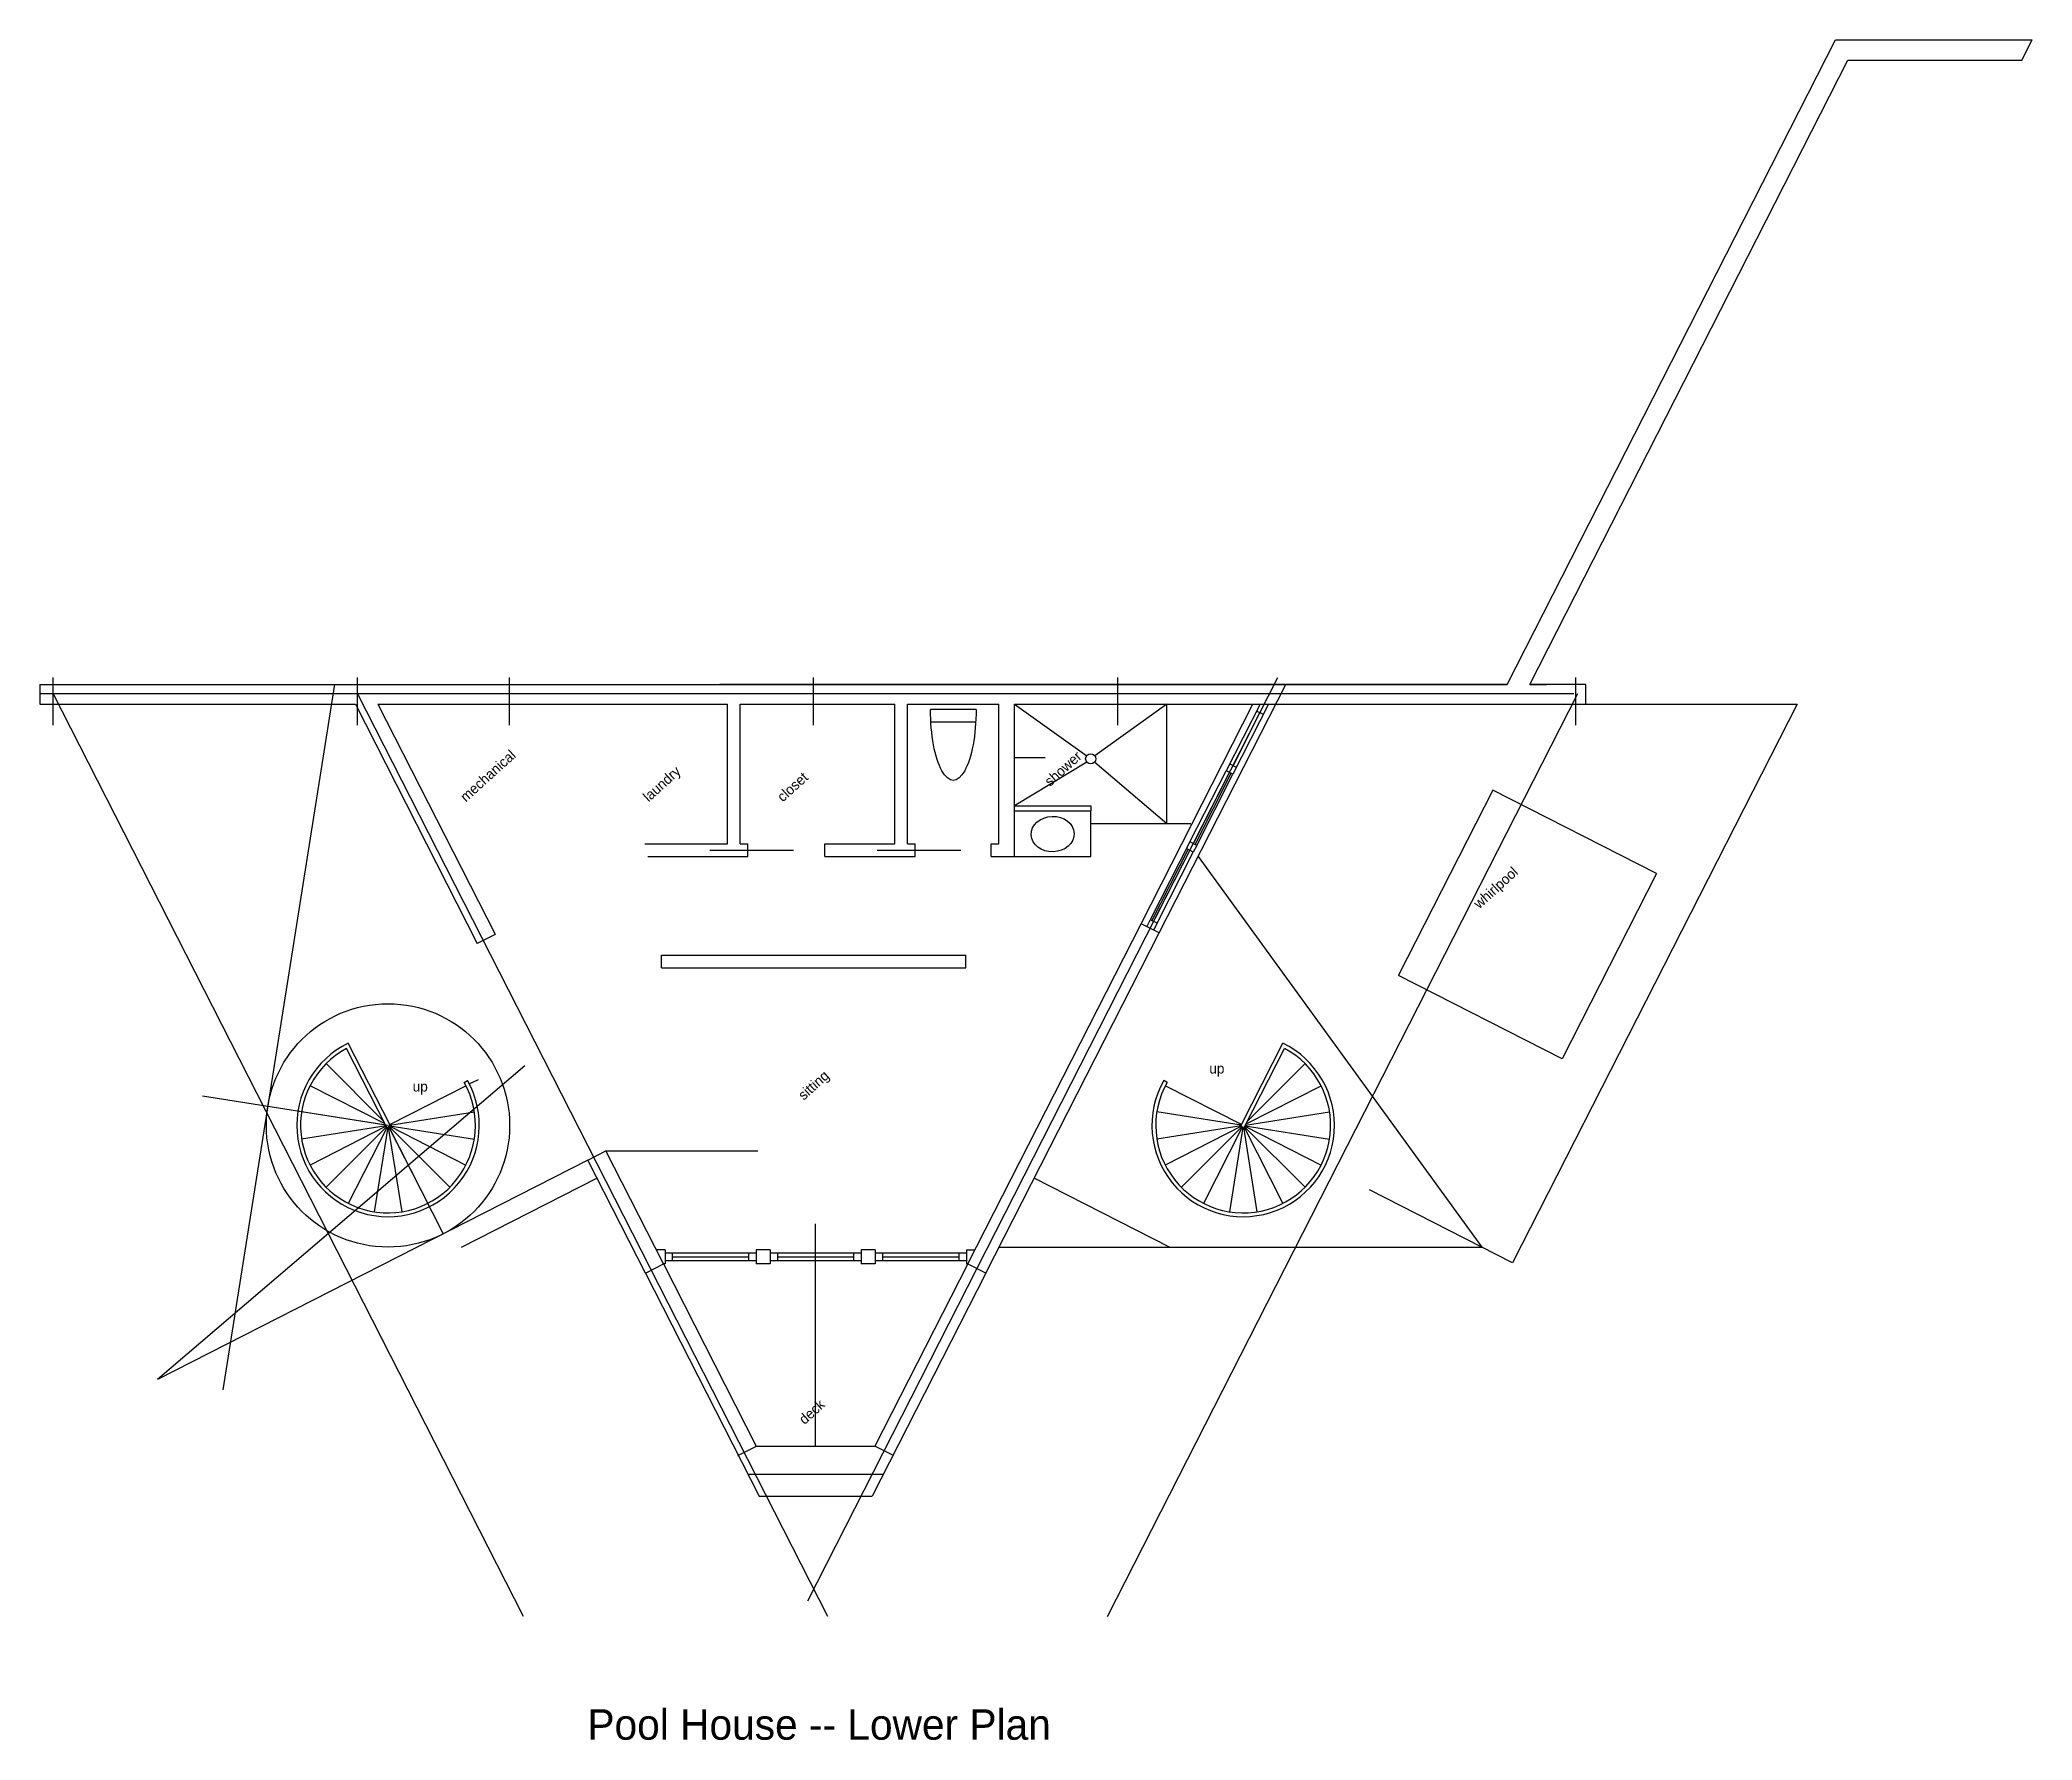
# Model space of a CAD drawing. Header units: inches. Extents: x 0 to 5835, y -2804 to 1896.
# Drawn here: x 484 to 1270, y -2792 to -2122 of the extents above; entities that cross this region are included whole.
import ezdxf

# ---------------------------------------------------------------- set-up
doc = ezdxf.new("R2010")
doc.units = ezdxf.units.IN
doc.header["$LTSCALE"] = 8
doc.header["$MEASUREMENT"] = 0
doc.linetypes.add('DASHED', pattern=[0.75, 0.5, -0.25])
for name, color, linetype in [('A-Elev', 7, 'CONTINUOUS'), ('A-fixtures', 140, 'CONTINUOUS'), ('A-walls', 7, 'CONTINUOUS'), ('construction', 160, 'CONTINUOUS')]:
    doc.layers.add(name, color=color, linetype=linetype)
doc.styles.get("Standard").update_dxf_attribs({"font": 'txt', "height": 0.2})

msp = doc.modelspace()

# ---------------------------------------------------------------- texts
at = {"layer": 'A-walls'}
for s, height, rotation, p in [('mechanical', 4, 42.149, (651.93, -2422.42, -17682.73)), ('shower', 4, 42.149, (882.49, -2416.3, -9642.74)), ('laundry', 4, 42.149, (724.06, -2422.42, -17682.73)), ('closet', 4, 42.149, (776.98, -2422.42, -17682.73)), ('whirlpool', 4, 42.149, (1051.79, -2464.54, -17682.73)), ('sitting', 4, 42.149, (785.27, -2540.08, -17682.73)), ('up', 4, 360, (945.29, -2529.33, -17682.73)), ('up', 4, 360, (630.97, -2536.41, -17682.73)), ('deck', 4, 42.149, (785.56, -2668, -17682.73)), ('Pool House -- Lower Plan', 12, 360, (699.9, -2792.09, -17682.73))]:
    msp.add_text(s, height=height, rotation=rotation, dxfattribs=at).set_placement(p)

# ---------------------------------------------------------------- linework, layer by layer
at = {"layer": 'A-Elev', "color": 252}
for p, q in [((868.47, -2383.67, -17682.73), (896.9, -2403.98, -17682.74)), ((928.47, -2383.67, -17682.73), (900.05, -2403.98, -17682.74)), ((928.47, -2430.76, -17682.74), (928.47, -2383.67, -17682.73)), ((896.9, -2406.45, -17682.74), (868.47, -2423.7, -17682.74)), ((900.05, -2406.45, -17682.74), (928.47, -2430.76, -17682.74)), ((898.47, -2443.67, -17682.75), (898.47, -2425.7, -17682.74))]:
    msp.add_line(p, q, dxfattribs=at)
msp.add_circle((898.47, -2405.21, -17682.74), 2, dxfattribs=at)
at = {"layer": 'A-fixtures'}
for p, q in [((853.26, -2385.67, -17682.73), (835.26, -2385.67, -17682.73)), ((853.11, -2390.67, -17682.73), (835.4, -2390.67, -17682.73))]:
    msp.add_line(p, q, dxfattribs=at)
at = {"layer": 'A-fixtures', "extrusion": (0, 0, -1)}
msp.add_ellipse((844.26, -2385.67, -17682.73), major_axis=(0, -28), ratio=0.321429, start_param=4.712389, end_param=7.853982, dxfattribs=at)
at = {"layer": 'A-walls'}
for p, q in [((1062.82, -2375.85, -9306.73), (1192.38, -2121.59, -9306.73)), ((1265.87, -2129.59, -9312.61), (1269.95, -2121.59, -936.61)), ((1071.8, -2375.85, -9306.73), (1197.28, -2129.59, -9306.73)), ((483.85, -2375.85, -17682.73), (1062.82, -2375.85, -17682.73)), ((483.85, -2375.85, -17682.73), (483.85, -2383.67, -17682.73)), ((600.17, -2375.85, -936.61), (556.11, -2654.07, -936.61)), ((1062.82, -2375.85, -17682.73), (752.11, -2375.85, -17682.73)), ((1071.8, -2375.85, -17682.73), (1078.39, -2375.85, -17682.73)), ((1093.85, -2375.85, -17682.73), (1071.8, -2375.85, -17682.73)), ((1093.85, -2383.67, -936.61), (1093.85, -2375.85, -936.61)), ((483.85, -2383.67, -17682.73), (608.34, -2383.67, -17682.73)), ((608.34, -2383.67, -17682.73), (656.4, -2477.99, -17682.73)), ((617.26, -2383.67, -17682.73), (755.2, -2383.67, -17682.73)), ((617.26, -2383.67, -17682.73), (663.48, -2474.38, -17682.73)), ((755.2, -2438.67, -17682.74), (755.2, -2383.67, -17682.74)), ((760.2, -2383.67, -17682.73), (821.26, -2383.67, -17682.73)), ((760.2, -2438.67, -17682.74), (760.2, -2383.67, -17682.74)), ((821.26, -2438.67, -17682.73), (821.26, -2383.67, -17682.73)), ((826.26, -2383.67, -17682.73), (862.26, -2383.67, -17682.73)), ((826.26, -2438.67, -17682.73), (826.26, -2383.67, -17682.73)), ((862.26, -2438.67, -17682.72), (862.26, -2383.67, -17682.72)), ((868.47, -2383.67, -17682.73), (1093.85, -2383.67, -17682.73)), ((868.47, -2443.67, -17682.71), (868.47, -2383.67, -17682.71)), ((965.3, -2383.67, -17682.73), (951.94, -2409.88, -17682.73)), ((968.67, -2383.67, -17682.73), (954.62, -2411.24, -17682.73)), ((954.64, -2407.89, -17682.73), (965.28, -2387.02, -17682.73)), ((880.47, -2404.76, -17682.74), (868.47, -2404.76, -17682.73)), ((938.98, -2438.63, -17682.73), (953.28, -2410.56, -17682.73)), ((939.65, -2438.97, -17682.73), (953.95, -2410.9, -17682.73)), ((940.32, -2439.31, -17682.73), (954.62, -2411.24, -17682.73)), ((868.47, -2423.7, -17682.74), (898.47, -2423.7, -17682.74)), ((868.47, -2425.7, -17682.74), (898.47, -2425.7, -17682.74)), ((898.47, -2423.7, -17682.74), (898.47, -2425.7, -17682.74)), ((722.57, -2438.67, -17682.73), (755.2, -2438.67, -17682.73)), ((723.77, -2443.67, -17682.72), (763.2, -2443.67, -17682.74)), ((748.2, -2441.17, -17682.74), (781.2, -2441.17, -17682.72)), ((749.2, -2443.67, -17682.73), (758.98, -2443.67, -17682.73)), ((760.2, -2438.67, -17682.74), (763.2, -2438.67, -17682.73)), ((763.2, -2443.67, -17682.74), (763.2, -2438.67, -17682.74)), ((793.53, -2438.67, -17682.71), (821.26, -2438.67, -17682.72)), ((793.53, -2443.67, -17682.72), (793.53, -2438.67, -17682.72)), ((793.53, -2443.67, -17682.72), (829.26, -2443.67, -17682.72)), ((814.26, -2441.17, -17682.72), (847.26, -2441.17, -17682.7)), ((826.26, -2438.67, -17682.72), (829.26, -2438.67, -17682.72)), ((829.26, -2443.67, -17682.72), (829.26, -2438.67, -17682.72)), ((859.26, -2438.67, -17682.72), (862.26, -2438.67, -17682.72)), ((859.26, -2443.67, -17682.72), (859.26, -2438.67, -17682.72)), ((859.26, -2443.67, -17682.72), (868.47, -2443.67, -17682.72)), ((868.47, -2443.67, -17682.72), (868.47, -2442.76, -17682.72)), ((937.64, -2437.95, -17682.73), (921.98, -2468.69, -17682.73)), ((922.65, -2469.03, -17682.73), (936.95, -2440.96, -17682.73)), ((923.32, -2469.37, -17682.73), (937.62, -2441.3, -17682.73)), ((940.32, -2439.31, -17682.73), (938.95, -2441.98, -17682.73)), ((940.92, -2443.73, -936.61), (1052.85, -2597.79, -936.61)), ((656.5, -2477.94, -936.6), (663.58, -2474.34, -936.6)), ((850.02, -2604.41, -17682.73), (918.39, -2470.23, -17682.72)), ((857.15, -2608.03, -17682.73), (925.52, -2473.86, -17682.73)), ((921.98, -2468.69, -17682.73), (920.62, -2471.36, -17682.73)), ((924.65, -2470.05, -17682.73), (923.29, -2472.72, -17682.73)), ((729.17, -2487.67, -17682.73), (729.17, -2482.67, -17682.73)), ((849.17, -2487.67, -17682.72), (849.17, -2482.67, -17682.72)), ((675.2, -2526.24, -936.6), (530.3, -2649.99, -936.6)), ((621.22, -2549.79, -936.61), (548.01, -2538.2, -936.6)), ((621.22, -2549.79, -936.61), (643.01, -2592.56, -936.6)), ((700.08, -2563.48, -936.6), (707.16, -2559.87, -936.6)), ((729.86, -2604.41, -936.61), (707.16, -2559.87, -936.61)), ((700.08, -2563.48, -936.6), (530.3, -2649.99, -936.6)), ((722.77, -2608.02, -936.61), (700.08, -2563.48, -936.61)), ((729.88, -2598.84, -17676.85), (727.13, -2598.84, -17676.85)), ((729.93, -2598.84, -9306.73), (727.18, -2598.84, -9306.73)), ((730.52, -2598.84, -23008.97), (729.88, -2598.84, -17676.85)), ((730.52, -2598.84, -23008.97), (730.52, -2604.34, -23008.97)), ((730.52, -2600.09, -23008.97), (733.52, -2600.09, -23008.97)), ((733.52, -2603.09, -23008.97), (733.52, -2600.09, -23008.97)), ((733.52, -2601.59, -23008.97), (763.52, -2601.59, -19738.25)), ((763.52, -2600.09, -23008.97), (763.52, -2603.09, -23008.97)), ((763.52, -2600.09, -23008.97), (766.52, -2600.09, -23008.97)), ((766.52, -2598.84, -23008.97), (766.52, -2604.34, -23008.97)), ((772.02, -2598.84, -23008.97), (766.52, -2598.84, -23008.97)), ((772.02, -2598.84, -23008.97), (772.02, -2604.34, -23008.97)), ((772.02, -2600.09, -23008.97), (775.02, -2600.09, -23008.97)), ((775.02, -2603.09, -23008.97), (775.02, -2600.09, -23008.97)), ((775.02, -2601.59, -20505.72), (804.93, -2601.59, -26058.73)), ((804.93, -2600.09, -26058.73), (804.93, -2603.09, -26058.73)), ((804.93, -2600.09, -26058.73), (807.93, -2600.09, -26058.73)), ((807.93, -2598.84, -26058.73), (807.93, -2604.34, -26058.73)), ((813.43, -2598.84, -26058.73), (807.93, -2598.84, -26058.73)), ((813.43, -2598.84, -26058.73), (813.43, -2604.34, -26058.73)), ((813.43, -2600.09, -26058.73), (816.43, -2600.09, -26058.73)), ((816.43, -2603.09, -26058.73), (816.43, -2600.09, -26058.73)), ((816.43, -2601.59, -26058.72), (846.43, -2601.59, -26058.72)), ((846.43, -2600.09, -26058.72), (849.43, -2600.09, -26058.72)), ((846.43, -2600.09, -26058.72), (846.43, -2603.09, -26058.72)), ((849.43, -2598.84, -26058.73), (849.88, -2598.84, -17676.85)), ((849.43, -2598.84, -26058.73), (849.43, -2604.34, -26058.73)), ((849.88, -2598.84, -17676.85), (852.63, -2598.84, -17676.85)), ((862.31, -2597.79, -936.61), (1052.85, -2597.79, -936.61)), ((722.77, -2608.02, -936.6), (729.86, -2604.41, -936.6)), ((730.52, -2604.34, -23008.97), (729.82, -2604.34, -17676.85)), ((730.52, -2603.09, -23008.97), (733.52, -2603.09, -23008.97)), ((763.52, -2603.09, -23008.97), (766.52, -2603.09, -23008.97)), ((772.02, -2604.34, -23008.97), (766.52, -2604.34, -23008.97)), ((772.02, -2603.09, -23008.97), (775.02, -2603.09, -23008.97)), ((804.93, -2603.09, -26058.73), (807.93, -2603.09, -26058.73)), ((813.43, -2604.34, -26058.73), (807.93, -2604.34, -26058.73)), ((813.43, -2603.09, -26058.73), (816.43, -2603.09, -26058.73)), ((846.43, -2603.09, -26058.72), (849.43, -2603.09, -26058.72)), ((849.43, -2604.34, -26058.73), (849.88, -2604.34, -16490.93)), ((857.15, -2608.03, -936.6), (849.88, -2604.34, -936.6))]:
    msp.add_line(p, q, dxfattribs=at)
at = {"layer": 'A-walls', "color": 7}
for p, q in [((1192.38, -2121.59, -936.61), (1269.95, -2121.59, -936.61)), ((1197.28, -2129.59, -9312.61), (1265.87, -2129.59, -9312.61)), ((966.61, -2387.7, -17682.73), (963.94, -2386.34, -17682.73)), ((954.62, -2411.24, -17682.73), (951.94, -2409.88, -17682.73)), ((955.98, -2408.57, -17682.73), (953.31, -2407.21, -17682.73)), ((938.95, -2441.98, -17682.73), (936.28, -2440.62, -17682.73)), ((940.32, -2439.31, -17682.73), (937.64, -2437.95, -17682.73)), ((925.52, -2473.86, -17682.73), (918.39, -2470.23, -17682.73)), ((924.65, -2470.05, -17682.73), (921.98, -2468.69, -17682.73)), ((729.17, -2482.67, -17682.73), (849.17, -2482.67, -17682.72)), ((729.17, -2487.67, -17682.73), (849.17, -2487.67, -17682.72))]:
    msp.add_line(p, q, dxfattribs=at)
at = {"layer": 'A-walls', "color": 5}
for p, q in [((489.17, -2391.88, -17682.73), (489.17, -2373.13, -17682.73)), ((609.17, -2391.88, -17682.73), (609.17, -2373.13, -17682.73)), ((669.17, -2391.88, -17682.73), (669.17, -2373.13, -17682.73)), ((786.82, -2737.26, -17682.73), (972.35, -2373.13, -17682.73)), ((789.17, -2391.88, -17682.73), (789.17, -2373.13, -17682.73)), ((789.17, -2391.88, -17682.73), (789.17, -2373.13, -17682.73)), ((909.17, -2391.88, -17682.73), (909.17, -2373.13, -17682.73)), ((1089.85, -2391.88, -9312.61), (1089.85, -2373.13, -9312.61)), ((483.85, -2379.38, -17682.73), (1089.17, -2379.38, -17682.73)), ((674.7, -2743.51, -17682.73), (489.17, -2379.38, -17682.73)), ((794.7, -2743.51, -17682.73), (609.17, -2379.38, -17682.73)), ((905.17, -2743.51, -17682.73), (1090.7, -2379.38, -17682.73))]:
    msp.add_line(p, q, dxfattribs=at)
at = {"layer": 'A-walls', "color": 253}
for p, q in [((925.52, -2473.86, -26058.73), (975.46, -2375.85, -26058.73)), ((918.39, -2470.23, -26058.73), (962.5, -2383.67, -26058.73)), ((1177.19, -2383.67, -17682.72), (1064.95, -2603.96, -17682.72)), ((1093.85, -2383.67, -936.61), (1177.19, -2383.67, -936.61)), ((937.64, -2437.95, -17682.73), (951.94, -2409.88, -17682.73)), ((924.65, -2470.05, -17682.73), (938.95, -2441.98, -17682.73)), ((620.55, -2550.13, -936.61), (604.89, -2519.4, -936.61)), ((621.89, -2549.45, -936.61), (605.55, -2517.38, -936.61)), ((957.98, -2549.45, -936.61), (974.32, -2517.38, -936.61)), ((959.32, -2550.13, -936.61), (974.98, -2519.4, -936.61)), ((651.25, -2532.81, -936.61), (652.59, -2532.13, -936.61)), ((928.62, -2532.81, -936.61), (927.28, -2532.13, -936.61)), ((650.25, -2597.85, -936.61), (703.66, -2570.64, -936.61)), ((929.62, -2597.85, -936.61), (876.21, -2570.64, -936.61)), ((1064.95, -2603.96, -936.61), (1008.54, -2575.21, -936.61)), ((733.52, -2600.09, -23008.97), (766.52, -2600.09, -19938.46)), ((772.02, -2600.09, -20305.51), (804.93, -2600.09, -26058.73)), ((816.43, -2600.09, -26058.72), (846.43, -2600.09, -26058.72)), ((722.77, -2608.02, -936.61), (767.64, -2696.07, -936.61)), ((729.86, -2604.41, -936.6), (766.48, -2676.29, -936.6)), ((733.52, -2603.09, -23008.97), (766.52, -2603.09, -19938.46)), ((772.02, -2603.09, -20305.51), (804.93, -2603.09, -26058.73)), ((857.15, -2608.03, -936.6), (812.3, -2696.07, -936.6)), ((850.02, -2604.41, -17682.73), (813.37, -2676.35, -17682.73)), ((816.43, -2603.09, -26058.72), (846.43, -2603.09, -26058.72)), ((759.3, -2679.95, -59550.97), (766.29, -2676.39, -59550.97)), ((820.35, -2679.9, -26058.73), (813.36, -2676.34, -26058.73)), ((767.64, -2696.07, -17682.71), (812.3, -2696.07, -17682.73))]:
    msp.add_line(p, q, dxfattribs=at)
at = {"layer": 'A-walls', "color": 252}
for p, q in [((1057.16, -2417.52, -26058.73), (1019.93, -2490.58, -26058.73)), ((1121.77, -2450.45, -26058.73), (1057.2, -2417.55, -26058.73)), ((898.47, -2430.76, -17682.74), (938.04, -2430.76, -17682.74)), ((868.47, -2443.67, -17682.71), (898.47, -2443.67, -17682.71)), ((1121.73, -2450.42, -26058.73), (1084.5, -2523.48, -26058.73)), ((1084.55, -2523.51, -26058.73), (1019.98, -2490.61, -26058.73)), ((619.5, -2548.07, -936.61), (596.83, -2525.4, -936.61)), ((960.36, -2548.07, -936.61), (983.04, -2525.4, -936.61)), ((620.08, -2549.21, -936.61), (590.48, -2534.13, -936.61)), ((621.89, -2549.45, -936.61), (651.96, -2534.13, -936.61)), ((957.98, -2549.45, -936.61), (927.91, -2534.13, -936.61)), ((959.78, -2549.21, -936.61), (989.39, -2534.13, -936.61)), ((620.3, -2549.65, -936.61), (587.15, -2544.39, -936.61)), ((621.96, -2549.67, -936.61), (655.3, -2544.39, -936.61)), ((957.91, -2549.67, -936.61), (924.57, -2544.39, -936.61)), ((959.56, -2549.65, -936.61), (992.72, -2544.39, -936.61)), ((620.44, -2549.91, -936.61), (587.15, -2555.19, -936.61)), ((620.55, -2550.13, -936.61), (590.48, -2565.45, -936.61)), ((620.69, -2550.32, -936.61), (596.83, -2574.19, -936.61)), ((620.88, -2550.46, -936.61), (605.56, -2580.53, -936.61)), ((621.1, -2550.53, -936.61), (615.82, -2583.87, -936.61)), ((621.34, -2550.53, -936.61), (626.62, -2583.87, -936.61)), ((621.56, -2550.46, -936.61), (636.88, -2580.53, -936.61)), ((621.75, -2550.32, -936.61), (645.62, -2574.19, -936.61)), ((621.89, -2550.13, -936.61), (651.96, -2565.45, -936.61)), ((621.96, -2549.91, -936.61), (655.3, -2555.19, -936.61)), ((957.91, -2549.91, -936.61), (924.57, -2555.19, -936.61)), ((957.98, -2550.13, -936.61), (927.91, -2565.45, -936.61)), ((958.12, -2550.32, -936.61), (934.25, -2574.19, -936.61)), ((958.31, -2550.46, -936.61), (942.99, -2580.53, -936.61)), ((958.53, -2550.53, -936.61), (953.25, -2583.87, -936.61)), ((958.77, -2550.53, -936.61), (964.04, -2583.87, -936.61)), ((958.99, -2550.46, -936.61), (974.31, -2580.53, -936.61)), ((959.18, -2550.32, -936.61), (983.04, -2574.19, -936.61)), ((959.32, -2550.13, -936.61), (989.39, -2565.45, -936.61)), ((959.43, -2549.91, -936.61), (992.72, -2555.19, -936.61))]:
    msp.add_line(p, q, dxfattribs=at)
at = {"layer": 'A-walls', "color": 253, "linetype": 'DASHED'}
msp.add_line((653.3, -2533.45, -936.61), (658.2, -2530.95, -936.61), dxfattribs=at)
at = {"layer": 'A-walls', "color": 253, "linetype": 'Continuous'}
for p, q in [((766.51, -2676.34, -26058.73), (813.36, -2676.34, -26058.73)), ((763.19, -2687.34, -26058.73), (816.74, -2687.34, -26058.73))]:
    msp.add_line(p, q, dxfattribs=at)
at = {"layer": 'A-walls'}
msp.add_circle((621.22, -2549.79, -936.61), 48, dxfattribs=at)
at = {"layer": 'A-walls', "color": 253}
for centre, radius, start, end in [((621.22, -2549.79, -936.61), 36, 115.80625, 29.38802), ((621.22, -2549.79, -936.61), 34.5, 118.24566, 29.49191), ((958.65, -2549.79, -936.61), 36, 150.61198, 64.19375), ((958.65, -2549.79, -936.61), 34.5, 150.50809, 61.75434), ((621.22, -2549.79, -936.61), 0.75, 207, 27)]:
    msp.add_arc(centre, radius, start, end, dxfattribs=at)
at = {"layer": 'A-walls'}
msp.add_arc((958.65, -2549.79, -936.61), 0.75, 153, 333, dxfattribs=at)
at = {"layer": 'A-walls', "color": 253}
msp.add_ellipse((883.47, -2434.88, -17682.74), major_axis=(-8.49, -0.3), ratio=0.823529, dxfattribs=at)
at = {"layer": 'construction'}
for p, q in [((707.16, -2559.87, -936.61), (767.16, -2559.87, -936.61)), ((789.93, -2676.34, -26058.73), (789.93, -2588.58, -26058.73))]:
    msp.add_line(p, q, dxfattribs=at)

msp.set_redraw_order([(e.dxf.handle, doc.entitydb.next_handle()) for e in msp.query("TEXT MTEXT ATTDEF DIMENSION ARC_DIMENSION")])  # texts and dimensions are drawn at this point

doc.saveas('drawing.dxf')
